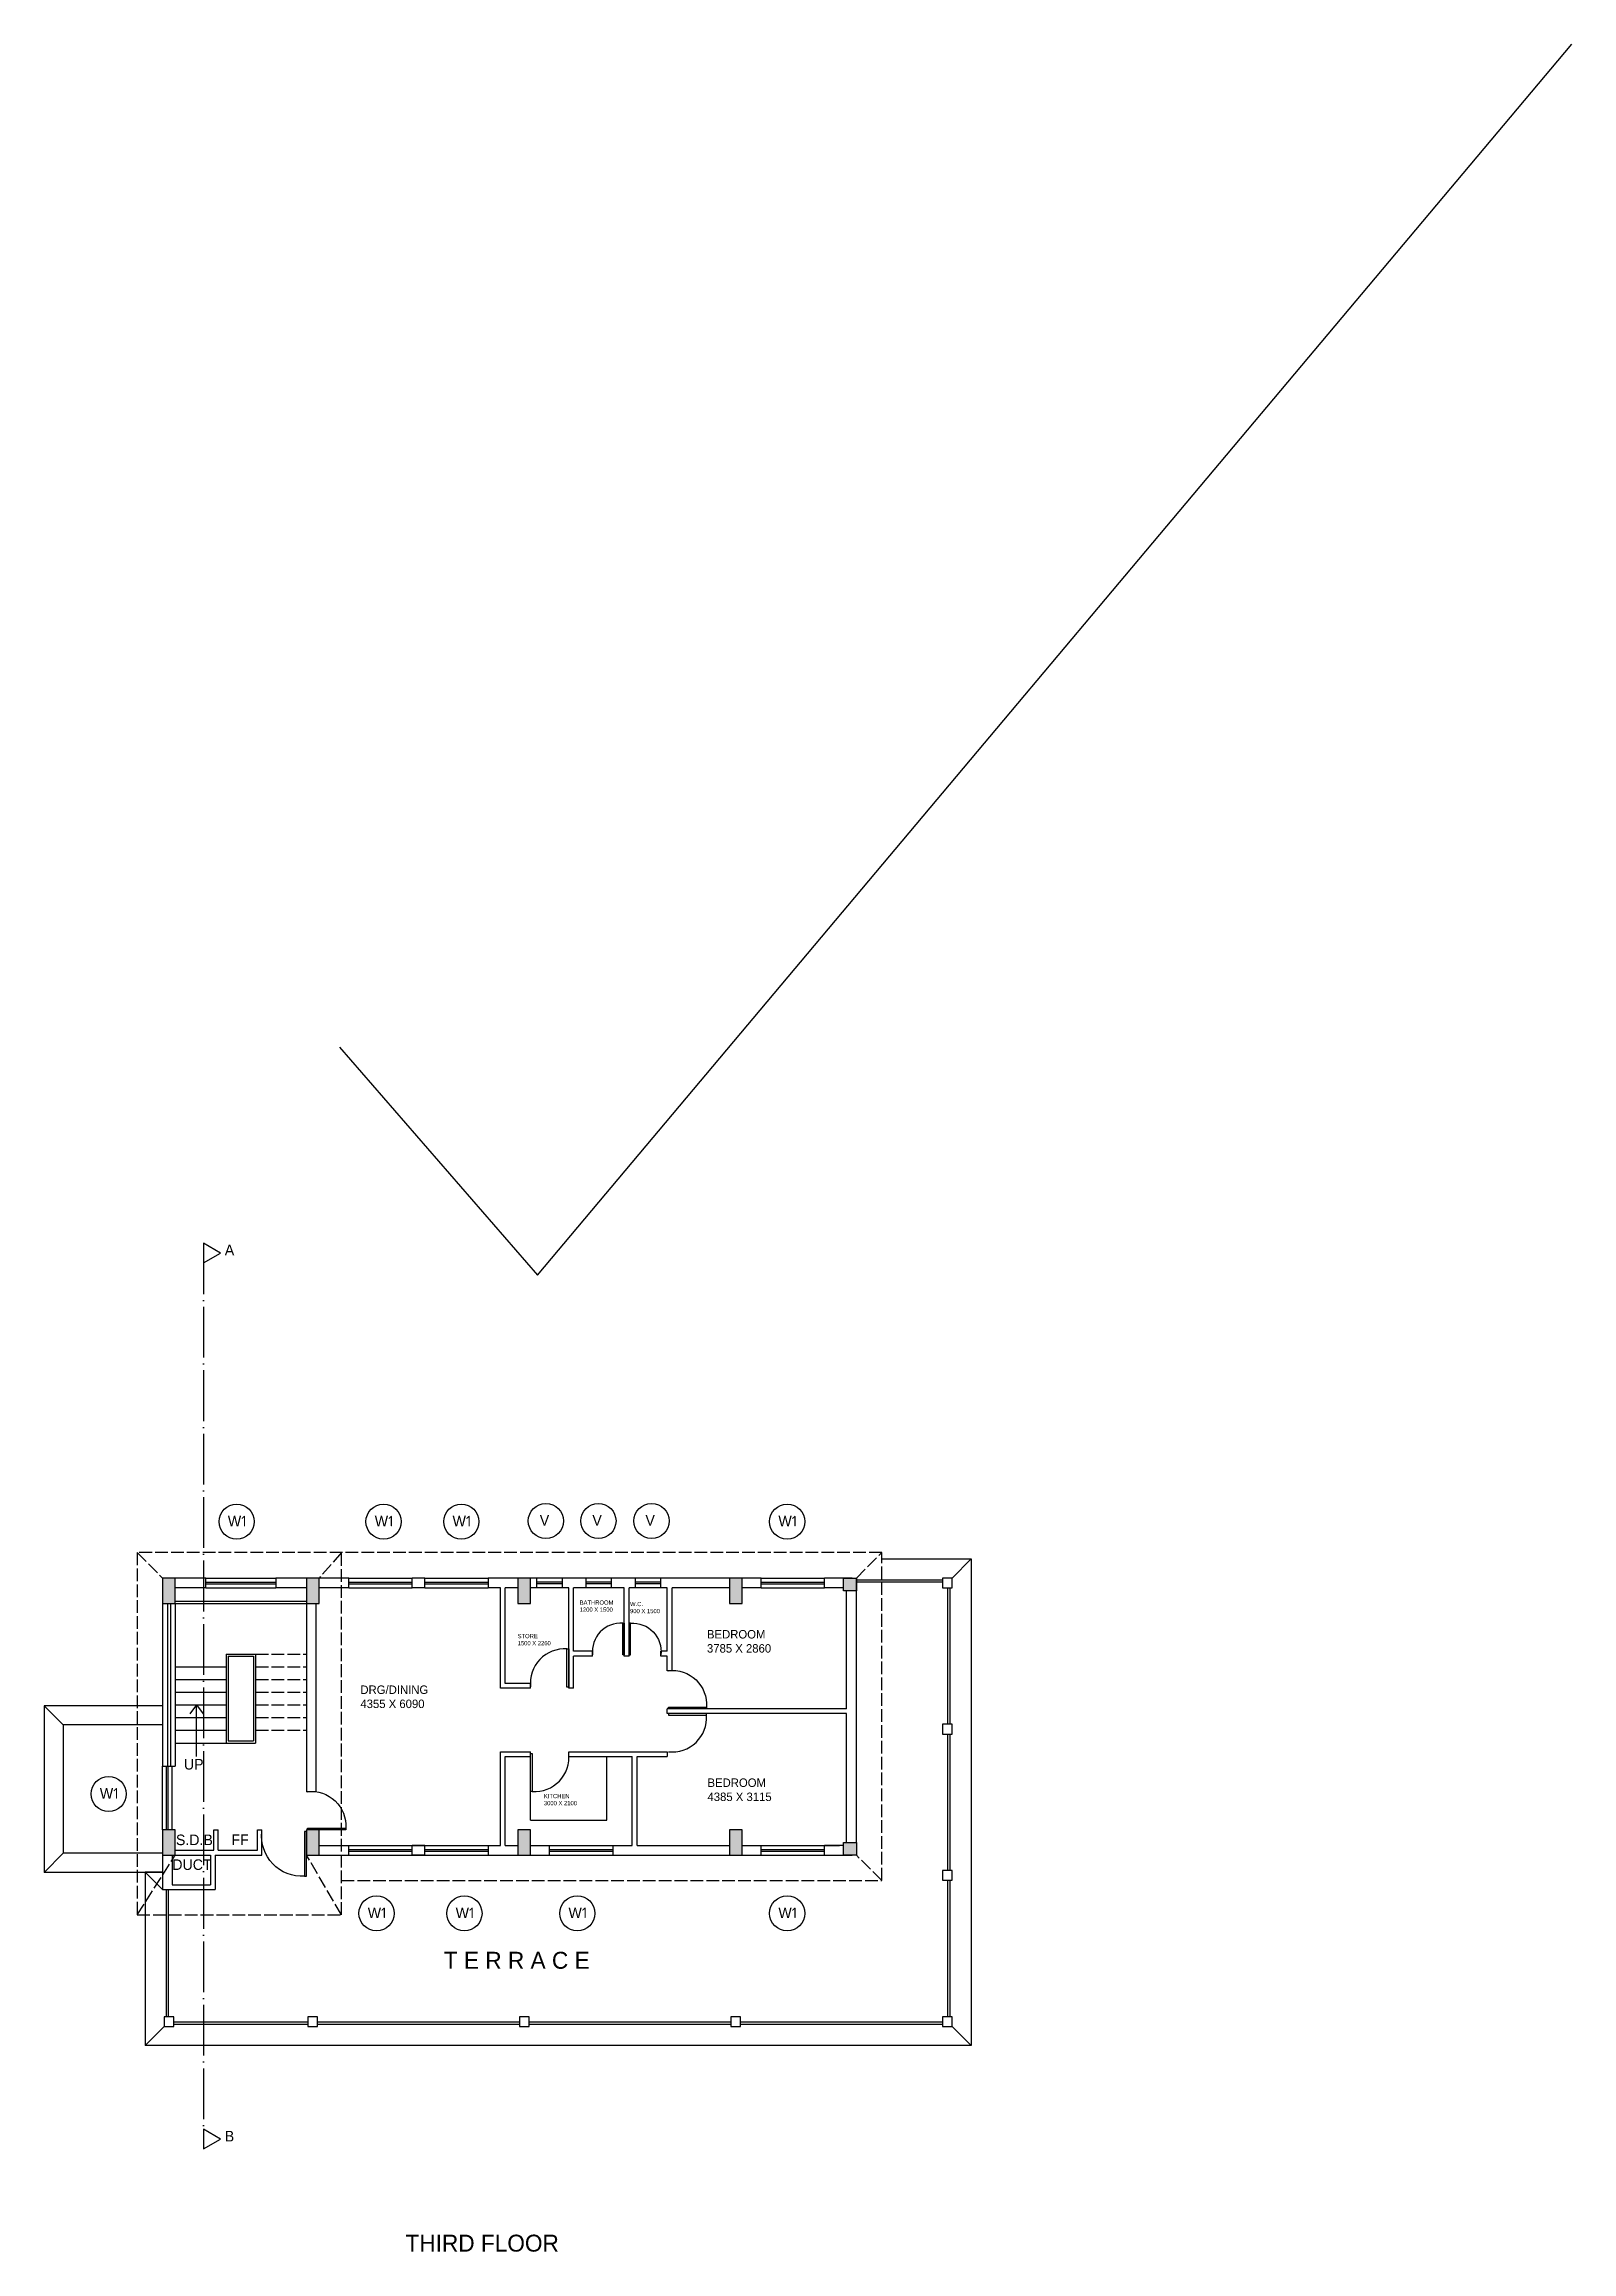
# Model space of a CAD drawing. Header units: millimetres. Extents: x 99749 to 363573, y 5266 to 161474.
# Drawn here: x 327459 to 363573, y 5556 to 57739 of the extents above; entities that cross this region are included whole.
import ezdxf

# ---------------------------------------------------------------- set-up
doc = ezdxf.new("R2010")
doc.units = ezdxf.units.MM
doc.linetypes.add('ACAD_ISO02W100', pattern=[15, 12, -3])
doc.linetypes.add('ACAD_ISO04W100', pattern=[30, 24, -3, 0, -3])
for name, color, linetype in [('COLUMNS', 7, 'Continuous'), ('STAIRS', 7, 'Continuous'), ('WALLS', 7, 'Continuous'), ('WINDOWS', 7, 'Continuous')]:
    doc.layers.add(name, color=color, linetype=linetype)

msp = doc.modelspace()

# ---------------------------------------------------------------- texts
at = {"ltscale": 50, "attachment_point": 1}
for s, insert, char_height, width in [('A', (331729.2, 29362.4), 250, 2552.056), ('V', (339175.6, 22971.6), 250, 2552.056), ('V', (340418.8, 22971.6), 250, 2552.056), ('V', (341673.1, 22971.6), 250, 2552.056), ('W{\\fISOCPEUR|b0|i0|c0|p34;1}', (331801.1, 22954.2), 250, 2552.056), ('W{\\fISOCPEUR|b0|i0|c0|p34;1}', (335273.9, 22954.2), 250, 2552.056), ('W{\\fISOCPEUR|b0|i0|c0|p34;1}', (337113.9, 22954.2), 250, 2552.056), ('W{\\fISOCPEUR|b0|i0|c0|p34;1}', (344816.3, 22954.2), 250, 2552.056), ('BATHROOM\\P1200 X 1500', (340118.6, 20954.1), 100, 2552.056), ('W.C.\\P900 X 1500', (341309.7, 20918.6), 100, 2552.056), ('STORE\\P1500 X 2260', (338651.9, 20160), 100, 2552.056), ('BEDROOM\\P3785 X 2860', (343127.5, 20253.9), 200, 2552.056), ('DRG/DINING\\P4355 X 6090', (334934.3, 18943), 200, 2552.056), ('UP', (330763.3, 17205.9), 250, 2552.056), ('BEDROOM \\P4385 X 3115', (343140.1, 16745.4), 200, 2552.056), ('W{\\fISOCPEUR|b0|i0|c0|p34;1}', (328775.3, 16517.7), 250, 2552.056), ('KITCHEN\\P3000 X 2100', (339272, 16379), 100, 2552.056), ('S.D.B', (330574.1, 15419.5), 250, 2552.056), ('FF', (331885.1, 15424.4), 250, 2552.056), ('DUCT', (330488.7, 14833.3), 250, 2552.056), ('W{\\fISOCPEUR|b0|i0|c0|p34;1}', (335108.5, 13694.8), 250, 2552.056), ('W{\\fISOCPEUR|b0|i0|c0|p34;1}', (337186.7, 13694.8), 250, 2552.056), ('W{\\fISOCPEUR|b0|i0|c0|p34;1}', (339853.8, 13694.8), 250, 2552.056), ('W{\\fISOCPEUR|b0|i0|c0|p34;1}', (344816.3, 13694.8), 250, 2552.056), ('T E R R A C E ', (336906.7, 12647.7), 400, 6316.995), ('B', (331729.2, 8415.8), 250, 2552.056), ('THIRD FLOOR', (336000.9, 5961.8), 400, 5179.605)]:
    msp.add_mtext(s, dxfattribs=dict(at, insert=insert, char_height=char_height, width=width))

# ---------------------------------------------------------------- blocks, each defined once
blk = doc.blocks.new('*U46')
at = {"ltscale": 50}
for p, q in [((900, 0), (0, 0)), ((0, 0), (0, -40)), ((900, -40), (900, 0)), ((0, -40), (900, -40))]:
    blk.add_line(p, q, dxfattribs=at)
blk.add_arc((92, -95), 810, 263.5038, 3.8923, dxfattribs=at)
blk = doc.blocks.new('*U47')
at = {"ltscale": 50}
for p, q in [((0, -750), (0, 0)), ((0, 0), (33, 0)), ((33, 0), (33, -750)), ((33, -750), (0, -750))]:
    blk.add_line(p, q, dxfattribs=at)
blk.add_arc((79, -76), 675, 266.1077, 6.4962, dxfattribs=at)
blk = doc.blocks.new('*U48')
at = {"ltscale": 50}
for p, q in [((0, -900), (0, 0)), ((0, 0), (40, 0)), ((40, 0), (40, -900)), ((40, -900), (0, -900))]:
    blk.add_line(p, q, dxfattribs=at)
blk.add_arc((95, -92), 810, 266.1077, 6.4962, dxfattribs=at)
blk = doc.blocks.new('*U49')
at = {"ltscale": 50}
for p, q in [((-40, 0), (-40, 900)), ((-40, 900), (0, 900)), ((0, 900), (0, 0)), ((0, 0), (-40, 0))]:
    blk.add_line(p, q, dxfattribs=at)
blk.add_arc((-95, 92), 810, 86.1077, 186.4962, dxfattribs=at)
blk = doc.blocks.new('*U50')
at = {"ltscale": 50}
for p, q in [((-47, 0), (-47, 1051)), ((-47, 1051), (0, 1051)), ((0, 1051), (0, 0)), ((0, 0), (-47, 0))]:
    blk.add_line(p, q, dxfattribs=at)
blk.add_arc((-111, 107), 947, 86.1077, 186.4962, dxfattribs=at)
blk = doc.blocks.new('*U19')
at = {"layer": 'WALLS', "lineweight": 30, "ltscale": 50}
for p, q in [((0, 0), (0, 230)), ((600, 0), (600, 230))]:
    blk.add_line(p, q, dxfattribs=at)
at = {"layer": 'WALLS', "ltscale": 50}
for p, q in [((0, 230), (600, 230)), ((0, 0), (600, 0))]:
    blk.add_line(p, q, dxfattribs=at)
at = {"layer": 'WINDOWS', "lineweight": 30, "ltscale": 50}
for p, q in [((0, 135), (600, 135)), ((0, 95), (600, 95))]:
    blk.add_line(p, q, dxfattribs=at)

# ---------------------------------------------------------------- hatches: boundary and pattern name
at = {"layer": 'WALLS', "lineweight": 30, "ltscale": 50}
h = msp.add_hatch(color=256, dxfattribs=at)
h.paths.add_polyline_path([(330558.7, 21483.3), (330258.7, 21483.3), (330258.7, 20883.3), (330558.7, 20883.3)])
h.paths.add_polyline_path([(333958.7, 21483.3), (333658.7, 21483.3), (333658.7, 20883.3), (333958.7, 20883.3)])
h.paths.add_polyline_path([(338958.7, 21483.3), (338658.7, 21483.3), (338658.7, 20883.3), (338958.7, 20883.3)])
h.paths.add_polyline_path([(343958.7, 21483.3), (343658.7, 21483.3), (343658.7, 20883.3), (343958.7, 20883.3)])
h.paths.add_polyline_path([(343958.7, 15533.3), (343658.7, 15533.3), (343658.7, 14933.3), (343958.7, 14933.3)])
h.paths.add_polyline_path([(338958.7, 15533.3), (338658.7, 15533.3), (338658.7, 14933.3), (338958.7, 14933.3)])
h.paths.add_polyline_path([(333958.7, 15533.3), (333658.7, 15533.3), (333658.7, 14933.3), (333958.7, 14933.3)])
h.paths.add_polyline_path([(330558.7, 15533.3), (330258.7, 15533.3), (330258.7, 14933.3), (330558.7, 14933.3)])
h.paths.add_polyline_path([(346658.7, 21183.3), (346358.7, 21183.3), (346358.7, 21483.3), (346658.7, 21483.3)])
h.paths.add_polyline_path([(346658.7, 14933.3), (346358.7, 14933.3), (346358.7, 15233.3), (346658.7, 15233.3)])

# ---------------------------------------------------------------- linework, layer by layer
at = {"linetype": 'ACAD_ISO04W100', "ltscale": 50}
msp.add_line((331227, 29395), (331227, 7991.9), dxfattribs=at)
at = {"linetype": 'ACAD_ISO02W100', "ltscale": 25}
for p, q in [((347258.7, 22083.3), (329658.7, 22083.3)), ((329658.7, 22083.3), (329658.7, 13518.3)), ((329658.7, 22083.3), (330258.7, 21483.3)), ((334488.7, 22083.3), (333958.7, 21483.3)), ((334488.7, 13518.3), (334488.7, 22083.3)), ((346658.7, 21483.3), (347258.7, 22083.3)), ((347258.7, 14333.3), (347258.7, 22083.3)), ((329658.7, 13518.3), (330558.7, 14933.3)), ((334488.7, 13518.3), (333658.7, 14933.3)), ((347258.7, 14333.3), (346658.7, 14933.3)), ((334488.7, 14333.3), (347258.7, 14333.3)), ((329658.7, 13518.3), (334488.7, 13518.3))]:
    msp.add_line(p, q, dxfattribs=at)
at = {"linetype": 'Continuous', "ltscale": 25}
for p, q in [((347258.7, 21933.3), (349373.7, 21933.3)), ((349373.7, 21933.3), (349373.7, 10433.3)), ((329843.7, 14533.3), (329843.7, 10433.3)), ((330258.7, 14533.3), (329843.7, 14533.3)), ((329843.7, 14533.3), (330258.7, 14118.3)), ((329843.7, 10433.3), (330293.7, 10883.3)), ((349373.7, 10433.3), (348923.7, 10883.3)), ((349373.7, 10433.3), (329843.7, 10433.3))]:
    msp.add_line(p, q, dxfattribs=at)
at = {"ltscale": 50}
for p, q in [((348923.7, 21483.3), (349373.7, 21933.3)), ((348693.7, 21433.3), (346658.7, 21433.3)), ((348693.7, 21383.3), (346658.7, 21383.3)), ((348823.7, 18026.3), (348823.7, 21253.3)), ((348873.7, 18026.3), (348873.7, 21253.3)), ((330258.7, 18463.3), (327458.7, 18463.3)), ((327458.7, 18463.3), (327458.7, 14525.8)), ((327458.7, 18463.3), (327908.7, 18013.3)), ((331058.9, 18483.3), (330901.4, 18275.9)), ((331058.9, 17265.9), (331058.9, 18483.3)), ((331058.9, 18483.3), (331216.3, 18275.9)), ((330258.7, 18013.3), (327908.7, 18013.3)), ((327908.7, 18013.3), (327908.7, 14975.8)), ((348823.7, 14569.3), (348823.7, 17796.3)), ((348873.7, 14569.3), (348873.7, 17796.3)), ((338958.7, 15763.3), (338958.7, 17263.3)), ((340758.7, 15763.3), (340758.7, 17263.3)), ((338958.7, 15763.3), (340758.7, 15763.3)), ((327458.7, 14525.8), (327908.7, 14975.8)), ((330258.7, 14975.8), (327908.7, 14975.8)), ((330258.7, 14525.8), (327458.7, 14525.8)), ((330343.7, 14118.3), (330343.7, 11113.3)), ((330393.7, 14118.3), (330393.7, 11113.3)), ((348823.7, 11113.3), (348823.7, 14339.3)), ((348873.7, 11113.3), (348873.7, 14339.3)), ((333693.7, 10983.3), (330523.7, 10983.3)), ((338693.7, 10983.3), (333923.7, 10983.3)), ((343693.7, 10983.3), (338923.7, 10983.3)), ((348693.7, 10983.3), (343923.7, 10983.3)), ((333693.7, 10933.3), (330523.7, 10933.3)), ((338693.7, 10933.3), (333923.7, 10933.3)), ((343693.7, 10933.3), (338923.7, 10933.3)), ((348693.7, 10933.3), (343923.7, 10933.3))]:
    msp.add_line(p, q, dxfattribs=at)
for points in [[(331627.3, 29163.9), (331227, 29395), (331227, 28932.7)], [(331627.3, 8223), (331227, 8454.1), (331227, 7991.9)]]:
    msp.add_lwpolyline(points, close=True, dxfattribs=at)
for centre in [(332008.8, 22815.6), (335481.6, 22815.6), (337321.6, 22815.6), (339319.2, 22831.9), (340562.3, 22831.9), (341816.7, 22831.9), (345024, 22815.6), (328983, 16379.1), (335316.2, 13556.2), (337394.4, 13556.2), (340061.6, 13556.2), (345024, 13556.2)]:
    msp.add_circle(centre, 415.4, dxfattribs=at)
at = {"layer": 'COLUMNS', "lineweight": 30, "ltscale": 50}
for p, q in [((348923.7, 21483.3), (348693.7, 21483.3)), ((348693.7, 21483.3), (348693.7, 21253.3)), ((348923.7, 21253.3), (348923.7, 21483.3)), ((348923.7, 21253.3), (348923.7, 21483.3)), ((348693.7, 21253.3), (348923.7, 21253.3)), ((348693.7, 21253.3), (348923.7, 21253.3)), ((348923.7, 18026.3), (348693.7, 18026.3)), ((348693.7, 18026.3), (348693.7, 17796.3)), ((348693.7, 17796.3), (348923.7, 17796.3)), ((348693.7, 17796.3), (348923.7, 17796.3)), ((348923.7, 17796.3), (348923.7, 18026.3)), ((348923.7, 17796.3), (348923.7, 18026.3)), ((348923.7, 14569.3), (348693.7, 14569.3)), ((348693.7, 14569.3), (348693.7, 14339.3)), ((348693.7, 14339.3), (348923.7, 14339.3)), ((348693.7, 14339.3), (348923.7, 14339.3)), ((348923.7, 14339.3), (348923.7, 14569.3)), ((348923.7, 14339.3), (348923.7, 14569.3)), ((330523.7, 11113.3), (330293.7, 11113.3)), ((330293.7, 11113.3), (330293.7, 10883.3)), ((330523.7, 10883.3), (330523.7, 11113.3)), ((330523.7, 10883.3), (330523.7, 11113.3)), ((333923.7, 11113.3), (333693.7, 11113.3)), ((333693.7, 11113.3), (333693.7, 10883.3)), ((333923.7, 10883.3), (333923.7, 11113.3)), ((333923.7, 10883.3), (333923.7, 11113.3)), ((338923.7, 11113.3), (338693.7, 11113.3)), ((338693.7, 11113.3), (338693.7, 10883.3)), ((338923.7, 10883.3), (338923.7, 11113.3)), ((338923.7, 10883.3), (338923.7, 11113.3)), ((343923.7, 11113.3), (343693.7, 11113.3)), ((343693.7, 11113.3), (343693.7, 10883.3)), ((343923.7, 10883.3), (343923.7, 11113.3)), ((343923.7, 10883.3), (343923.7, 11113.3)), ((348923.7, 11113.3), (348693.7, 11113.3)), ((348693.7, 11113.3), (348693.7, 10883.3)), ((348923.7, 10883.3), (348923.7, 11113.3)), ((348923.7, 10883.3), (348923.7, 11113.3)), ((330293.7, 10883.3), (330523.7, 10883.3)), ((330293.7, 10883.3), (330523.7, 10883.3)), ((333693.7, 10883.3), (333923.7, 10883.3)), ((333693.7, 10883.3), (333923.7, 10883.3)), ((338693.7, 10883.3), (338923.7, 10883.3)), ((338693.7, 10883.3), (338923.7, 10883.3)), ((343693.7, 10883.3), (343923.7, 10883.3)), ((343693.7, 10883.3), (343923.7, 10883.3)), ((348693.7, 10883.3), (348923.7, 10883.3)), ((348693.7, 10883.3), (348923.7, 10883.3))]:
    msp.add_line(p, q, dxfattribs=at)
for points in [[(330558.7, 21483.3), (330258.7, 21483.3), (330258.7, 20883.3), (330558.7, 20883.3)], [(333958.7, 21483.3), (333658.7, 21483.3), (333658.7, 20883.3), (333958.7, 20883.3)], [(338958.7, 21483.3), (338658.7, 21483.3), (338658.7, 20883.3), (338958.7, 20883.3)], [(343958.7, 21483.3), (343658.7, 21483.3), (343658.7, 20883.3), (343958.7, 20883.3)], [(330558.7, 15533.3), (330258.7, 15533.3), (330258.7, 14933.3), (330558.7, 14933.3)], [(333958.7, 15533.3), (333658.7, 15533.3), (333658.7, 14933.3), (333958.7, 14933.3)], [(338958.7, 15533.3), (338658.7, 15533.3), (338658.7, 14933.3), (338958.7, 14933.3)], [(343958.7, 15533.3), (343658.7, 15533.3), (343658.7, 14933.3), (343958.7, 14933.3)]]:
    msp.add_lwpolyline(points, close=True, dxfattribs=at)
at = {"layer": 'STAIRS', "ltscale": 50}
for p, q in [((330558.7, 20933.3), (333658.7, 20933.3)), ((330558.7, 20883.3), (333658.7, 20883.3)), ((330558.7, 19383.3), (331758.7, 19383.3)), ((331758.7, 19683.3), (331758.7, 17583.3)), ((331758.7, 19683.3), (332458.7, 19683.3)), ((331808.7, 19633.3), (331808.7, 17633.3)), ((331808.7, 19633.3), (332408.7, 19633.3)), ((332408.7, 19633.3), (332408.7, 17633.3)), ((332458.7, 19683.3), (332458.7, 17583.3)), ((330558.7, 19083.3), (331758.7, 19083.3)), ((330558.7, 18783.3), (331758.7, 18783.3)), ((330558.7, 18483.3), (331758.7, 18483.3)), ((330558.7, 18183.3), (331758.7, 18183.3)), ((330558.7, 18183.3), (331758.7, 18183.3)), ((330558.7, 17883.3), (331758.7, 17883.3)), ((330558.7, 17583.3), (331758.7, 17583.3)), ((331808.7, 17633.3), (332408.7, 17633.3))]:
    msp.add_line(p, q, dxfattribs=at)
at = {"layer": 'STAIRS', "linetype": 'ACAD_ISO02W100', "ltscale": 25}
for p, q in [((332458.7, 19683.3), (333658.7, 19683.3)), ((332458.7, 19383.3), (333658.7, 19383.3)), ((332458.7, 19083.3), (333658.7, 19083.3)), ((332458.7, 18783.3), (333658.7, 18783.3)), ((332458.7, 18483.3), (333658.7, 18483.3)), ((332458.7, 18183.3), (333658.7, 18183.3)), ((332458.7, 17883.3), (333658.7, 17883.3))]:
    msp.add_line(p, q, dxfattribs=at)
at = {"layer": 'STAIRS', "linetype": 'Continuous', "ltscale": 25}
msp.add_line((331758.7, 17583.3), (332458.7, 17583.3), dxfattribs=at)
at = {"layer": 'WALLS', "lineweight": 30, "ltscale": 50}
for p, q in [((339118.3, 28642.8), (363573.4, 57739.4)), ((334443, 34031.1), (339118.3, 28642.8)), ((331283.7, 21483.3), (330258.7, 21483.3)), ((331283.7, 21253.3), (331283.7, 21483.3)), ((333958.7, 21483.3), (332933.7, 21483.3)), ((333958.7, 21483.3), (332933.7, 21483.3)), ((332933.7, 21483.3), (332933.7, 21253.3)), ((334658.7, 21483.3), (332933.7, 21483.3)), ((334658.7, 21253.3), (334658.7, 21483.3)), ((336458.7, 21483.3), (336158.7, 21483.3)), ((336158.7, 21253.3), (336158.7, 21483.3)), ((336458.7, 21253.3), (336458.7, 21483.3)), ((337958.7, 21483.3), (337958.7, 21253.3)), ((339108.7, 21483.3), (337958.7, 21483.3)), ((340273.7, 21483.3), (339708.7, 21483.3)), ((341438.7, 21483.3), (340873.7, 21483.3)), ((344408.7, 21483.3), (342038.7, 21483.3)), ((344408.7, 21253.3), (344408.7, 21483.3)), ((346558.7, 21483.3), (345908.7, 21483.3)), ((345908.7, 21253.3), (345908.7, 21483.3)), ((346358.7, 21183.3), (346358.7, 21483.3)), ((346358.7, 21483.3), (346658.7, 21483.3)), ((346658.7, 15233.3), (346658.7, 21483.3)), ((346658.7, 21483.3), (346658.7, 21183.3)), ((330258.7, 20883.3), (330258.7, 17033.3)), ((330373.7, 20883.3), (330373.7, 17033.3)), ((330443.7, 20883.3), (330443.7, 17033.3)), ((331283.7, 21253.3), (330558.7, 21253.3)), ((330558.7, 20883.3), (330558.7, 17033.3)), ((333658.7, 21253.3), (332933.7, 21253.3)), ((333658.7, 20883.3), (333658.7, 16433.3)), ((333888.7, 16433.3), (333888.7, 20883.3)), ((334658.7, 21253.3), (333958.7, 21253.3)), ((336458.7, 21253.3), (336158.7, 21253.3)), ((338243.7, 21253.3), (337958.7, 21253.3)), ((338243.7, 21253.3), (337958.7, 21253.3)), ((338243.7, 18878.3), (338243.7, 21253.3)), ((338658.7, 21253.3), (338358.7, 21253.3)), ((338658.7, 21253.3), (338358.7, 21253.3)), ((338358.7, 18993.3), (338358.7, 21253.3)), ((338958.7, 20883.3), (338958.7, 21253.3)), ((339108.7, 21253.3), (338958.7, 21253.3)), ((339858.7, 21253.3), (339708.7, 21253.3)), ((339858.7, 18878.3), (339858.7, 21253.3)), ((339973.7, 19753.3), (339973.7, 21253.3)), ((340273.7, 21253.3), (339973.7, 21253.3)), ((341173.7, 21253.3), (340873.7, 21253.3)), ((341173.7, 19638.3), (341173.7, 21253.3)), ((341288.7, 19638.3), (341288.7, 21253.3)), ((341438.7, 21253.3), (341288.7, 21253.3)), ((342188.7, 21253.3), (342038.7, 21253.3)), ((342188.7, 19753.3), (342188.7, 21253.3)), ((343658.7, 21253.3), (342303.7, 21253.3)), ((342303.7, 19293.3), (342303.7, 21253.3)), ((344408.7, 21253.3), (343958.7, 21253.3)), ((346358.7, 21253.3), (345908.7, 21253.3)), ((346658.7, 21183.3), (346358.7, 21183.3)), ((346428.7, 18393.3), (346428.7, 21183.3)), ((340423.7, 19753.3), (339973.7, 19753.3)), ((339973.7, 18878.3), (339973.7, 19638.3)), ((340423.7, 19638.3), (339973.7, 19638.3)), ((340423.7, 19638.3), (340423.7, 19753.3)), ((341288.7, 19638.3), (341173.7, 19638.3)), ((342188.7, 19753.3), (342038.7, 19753.3)), ((342038.7, 19638.3), (342038.7, 19753.3)), ((342188.7, 19638.3), (342038.7, 19638.3)), ((342188.7, 19293.3), (342188.7, 19638.3)), ((338958.7, 18878.3), (338243.7, 18878.3)), ((338958.7, 18993.3), (338358.7, 18993.3)), ((338958.7, 18878.3), (338958.7, 18993.3)), ((339973.7, 18878.3), (339858.7, 18878.3)), ((342303.7, 19293.3), (342188.7, 19293.3)), ((346428.7, 18393.3), (342188.7, 18393.3)), ((342188.7, 18278.3), (342188.7, 18393.3)), ((346428.7, 18278.3), (342188.7, 18278.3)), ((346428.7, 15233.3), (346428.7, 18278.3)), ((338243.7, 15163.3), (338243.7, 17378.3)), ((338243.7, 17378.3), (338958.7, 17378.3)), ((338358.7, 15163.3), (338358.7, 17263.3)), ((338358.7, 17263.3), (338958.7, 17263.3)), ((338958.7, 17263.3), (338958.7, 17378.3)), ((339858.7, 17263.3), (339858.7, 17378.3)), ((339858.7, 17378.3), (342188.7, 17378.3)), ((339858.7, 17263.3), (341358.7, 17263.3)), ((341358.7, 15163.3), (341358.7, 17263.3)), ((341473.7, 15163.3), (341473.7, 17263.3)), ((341473.7, 17263.3), (342188.7, 17263.3)), ((342188.7, 17378.3), (342188.7, 17263.3)), ((330258.7, 17033.3), (330558.7, 17033.3)), ((333888.7, 16433.3), (333658.7, 16433.3)), ((331469.2, 15048.3), (331469.2, 15533.3)), ((331469.2, 15533.3), (331574.2, 15533.3)), ((331574.2, 15048.3), (331574.2, 15533.3)), ((332502.2, 15048.3), (332502.2, 15533.3)), ((332502.2, 15533.3), (332607.2, 15533.3)), ((332607.2, 14933.3), (332607.2, 15533.3)), ((333958.7, 15163.3), (334658.7, 15163.3)), ((334658.7, 14933.3), (334658.7, 15163.3)), ((336458.7, 15163.3), (336158.7, 15163.3)), ((336158.7, 14933.3), (336158.7, 15163.3)), ((336158.7, 15163.3), (336458.7, 15163.3)), ((336458.7, 14933.3), (336458.7, 15163.3)), ((337958.7, 15163.3), (337958.7, 14933.3)), ((337958.7, 15163.3), (338243.7, 15163.3)), ((338358.7, 15163.3), (338658.7, 15163.3)), ((338958.7, 15163.3), (339408.7, 15163.3)), ((339408.7, 14933.3), (339408.7, 15163.3)), ((340908.7, 14933.3), (340908.7, 15163.3)), ((340908.7, 15163.3), (341358.7, 15163.3)), ((341473.7, 15163.3), (343658.7, 15163.3)), ((343958.7, 15163.3), (344408.7, 15163.3)), ((344408.7, 14933.3), (344408.7, 15163.3)), ((345908.7, 14933.3), (345908.7, 15163.3)), ((346358.7, 15163.3), (345908.7, 15163.3)), ((345908.7, 15163.3), (346258.7, 15163.3)), ((346358.7, 14933.3), (346358.7, 15233.3)), ((346358.7, 15233.3), (346658.7, 15233.3)), ((346658.7, 15233.3), (346658.7, 14933.3)), ((330258.7, 14933.3), (330258.7, 14118.3)), ((330488.7, 14933.3), (331388.7, 14933.3)), ((330488.7, 14933.3), (330488.7, 14233.3)), ((330558.7, 15048.3), (331469.2, 15048.3)), ((331388.7, 14933.3), (331388.7, 14233.3)), ((331503.7, 14933.3), (331503.7, 14118.3)), ((331503.7, 14933.3), (332607.2, 14933.3)), ((331574.2, 15048.3), (332502.2, 15048.3)), ((333658.7, 14933.3), (334658.7, 14933.3)), ((336458.7, 14933.3), (336158.7, 14933.3)), ((336158.7, 14933.3), (336458.7, 14933.3)), ((337958.7, 14933.3), (339408.7, 14933.3)), ((340908.7, 14933.3), (344408.7, 14933.3)), ((345908.7, 14933.3), (346558.7, 14933.3)), ((346658.7, 14933.3), (346358.7, 14933.3)), ((330258.7, 14118.3), (331503.7, 14118.3)), ((330488.7, 14233.3), (331388.7, 14233.3))]:
    msp.add_line(p, q, dxfattribs=at)
at = {"layer": 'WALLS', "ltscale": 50}
for p, q in [((331283.7, 21483.3), (332933.7, 21483.3)), ((331283.7, 21483.3), (332933.7, 21483.3)), ((334658.7, 21483.3), (336158.7, 21483.3)), ((336458.7, 21483.3), (337958.7, 21483.3)), ((344408.7, 21483.3), (345908.7, 21483.3)), ((331283.7, 21253.3), (332933.7, 21253.3)), ((331283.7, 21253.3), (332933.7, 21253.3)), ((334658.7, 21253.3), (336158.7, 21253.3)), ((336458.7, 21253.3), (337958.7, 21253.3)), ((344408.7, 21253.3), (345908.7, 21253.3)), ((330258.7, 15533.3), (330258.7, 17033.3)), ((330488.7, 15533.3), (330488.7, 17033.3)), ((334658.7, 15163.3), (336158.7, 15163.3)), ((336458.7, 15163.3), (337958.7, 15163.3)), ((339408.7, 15163.3), (340908.7, 15163.3)), ((344408.7, 15163.3), (345908.7, 15163.3)), ((334658.7, 14933.3), (336158.7, 14933.3)), ((336458.7, 14933.3), (337958.7, 14933.3)), ((339408.7, 14933.3), (340908.7, 14933.3)), ((344408.7, 14933.3), (345908.7, 14933.3))]:
    msp.add_line(p, q, dxfattribs=at)
at = {"layer": 'WINDOWS', "lineweight": 30, "ltscale": 50}
for p, q in [((331283.7, 21388.3), (332933.7, 21388.3)), ((331283.7, 21388.3), (332933.7, 21388.3)), ((331283.7, 21348.3), (332933.7, 21348.3)), ((331283.7, 21348.3), (332933.7, 21348.3)), ((334658.7, 21388.3), (336158.7, 21388.3)), ((334658.7, 21348.3), (336158.7, 21348.3)), ((336458.7, 21388.3), (337958.7, 21388.3)), ((336458.7, 21348.3), (337958.7, 21348.3)), ((344408.7, 21388.3), (345908.7, 21388.3)), ((344408.7, 21348.3), (345908.7, 21348.3)), ((330353.7, 15533.3), (330353.7, 17033.3)), ((330393.7, 15533.3), (330393.7, 17033.3)), ((334658.7, 15068.3), (336158.7, 15068.3)), ((334658.7, 15028.3), (336158.7, 15028.3)), ((336458.7, 15068.3), (337958.7, 15068.3)), ((336458.7, 15028.3), (337958.7, 15028.3)), ((339408.7, 15068.3), (340908.7, 15068.3)), ((339408.7, 15028.3), (340908.7, 15028.3)), ((344408.7, 15068.3), (345908.7, 15068.3)), ((344408.7, 15028.3), (345908.7, 15028.3))]:
    msp.add_line(p, q, dxfattribs=at)

# ---------------------------------------------------------------- block references
at = {"ltscale": 50, "rotation": 180}
for name, p in [('*U47', (341173.7, 19667.1)), ('*U48', (339858.7, 18907.1)), ('*U49', (338958.7, 17337))]:
    msp.add_blockref(name, p, dxfattribs=at)
at = {"ltscale": 50, "xscale": -1, "rotation": 180}
for name, p in [('*U47', (341288.7, 19667.1)), ('*U46', (342216.9, 18393.3)), ('*U46', (333686.9, 15533.3)), ('*U50', (333658.7, 15488))]:
    msp.add_blockref(name, p, dxfattribs=at)
at = {"ltscale": 50}
msp.add_blockref('*U46', (342216.9, 18278.3), dxfattribs=at)
at = {"layer": 'WINDOWS', "ltscale": 50, "xscale": -1}
for p in [(339708.7, 21253.3), (340873.7, 21253.3), (342038.7, 21253.3)]:
    msp.add_blockref('*U19', p, dxfattribs=at)

msp.set_redraw_order([(e.dxf.handle, doc.entitydb.next_handle()) for e in msp.query("TEXT MTEXT ATTDEF DIMENSION ARC_DIMENSION")])  # texts and dimensions are drawn at this point

doc.saveas('drawing.dxf')
